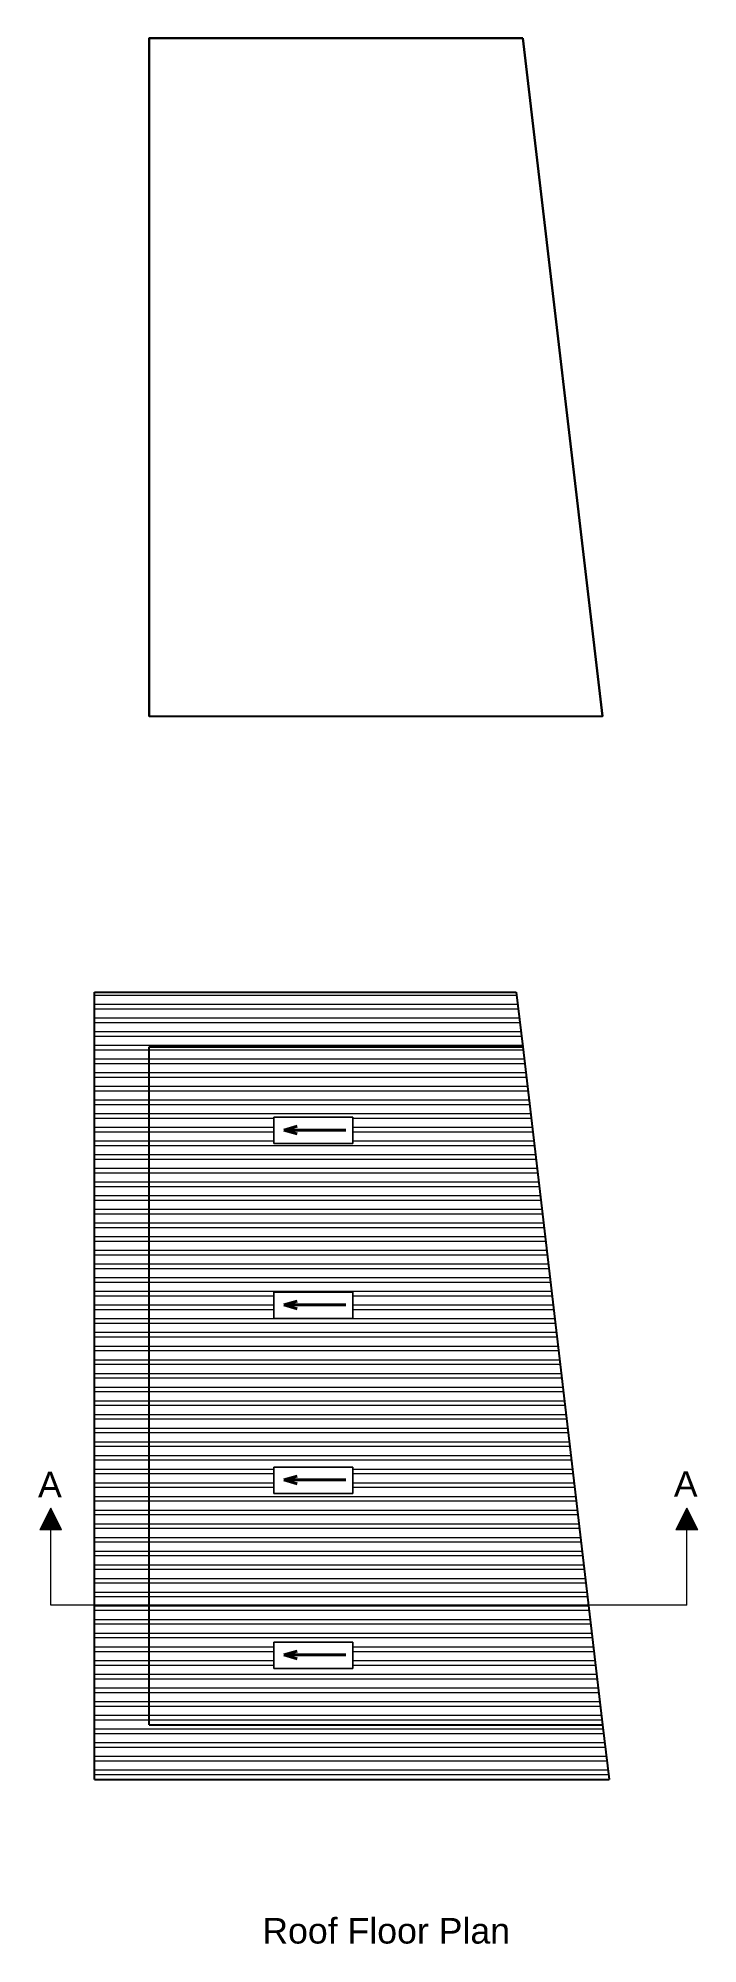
# Model space of a CAD drawing. Header units: inches. Extents: x 54699 to 80583, y -8431 to -3547.
# Drawn here: x 74536 to 74898, y -5260 to -4215 of the extents above; entities that cross this region are included whole.
import ezdxf

# ---------------------------------------------------------------- set-up
doc = ezdxf.new("R2010")
doc.units = ezdxf.units.IN
doc.header["$LTSCALE"] = 0.5
doc.header["$MEASUREMENT"] = 0
for name, color, linetype, lineweight in [('DIM_LINE', 173, 'Continuous', 20), ('door', 202, 'Continuous', 5), ('Toilet', 7, 'Continuous', 25), ('WALL - A', 1, 'Continuous', 40)]:
    doc.layers.add(name, color=color, linetype=linetype, lineweight=lineweight)
doc.styles.get("Standard").update_dxf_attribs({"font": 'arial.ttf'})

msp = doc.modelspace()

# ---------------------------------------------------------------- texts
at = {"color": 7, "linetype": 'ByBlock', "lineweight": 5, "char_height": 14}
for s, insert, width, attachment_point in [('A', (74549.4, -5001.5), 26.58, 3), ('A', (74898.1, -5001.2), 26.58, 3), ('{\\fArial CE|b0|i0|c0|p34;Roof\\fArial CE|b0|i0|c238|p34; Floor Plan}', (74727.3, -5253.4), 235.547, 5)]:
    msp.add_mtext(s, dxfattribs=dict(at, insert=insert, width=width, attachment_point=attachment_point))

# ---------------------------------------------------------------- hatches: boundary and pattern name
at = {"linetype": 'ByBlock', "lineweight": 5}
for points in [[(74543.3, -5021.4), (74549.3, -5033.4), (74537.3, -5033.4)], [(74892.2, -5021.4), (74898.2, -5033.4), (74886.2, -5033.4)]]:
    msp.add_hatch(color=7, dxfattribs=at).paths.add_polyline_path(points)
at = {"layer": 'DIM_LINE'}
h = msp.add_hatch(dxfattribs=at)
h.set_pattern_fill('ANSI32', color=256, scale=20, angle=135)
h.paths.add_polyline_path([(74597.3, -4768.3), (74802.2, -4768.3), (74798.6, -4738.3), (74567.3, -4738.3), (74567.3, -5074.6), (74597.3, -5074.6)])
h = msp.add_hatch(dxfattribs=at)
h.set_pattern_fill('ANSI32', color=256, scale=20, angle=135)
h.paths.add_polyline_path([(74802.2, -4768.3), (74597.3, -4768.3), (74597.3, -5074.6), (74838.2, -5074.6)])
h.paths.add_polyline_path([(74709, -4999), (74709, -5013.4), (74665.6, -5013.4), (74665.6, -4999)], flags=16)
h.paths.add_polyline_path([(74709, -4917.4), (74665.6, -4917.4), (74665.6, -4903), (74709, -4903)], flags=16)
h.paths.add_polyline_path([(74709, -4821.4), (74665.6, -4821.4), (74665.6, -4807), (74709, -4807)], flags=16)
h = msp.add_hatch(dxfattribs=at)
h.set_pattern_fill('ANSI32', color=256, scale=20, angle=135)
h.paths.add_polyline_path([(74846, -5140.3), (74597.3, -5140.3), (74597.3, -5074.6), (74567.3, -5074.6), (74567.3, -5170.3), (74849.5, -5170.3)])
h = msp.add_hatch(dxfattribs=at)
h.set_pattern_fill('ANSI32', color=256, scale=20, angle=135)
h.paths.add_polyline_path([(74838.2, -5074.6), (74597.3, -5074.6), (74597.3, -5140.3), (74846, -5140.3)])
h.paths.add_polyline_path([(74709, -5109.4), (74665.6, -5109.4), (74665.6, -5095), (74709, -5095)], flags=16)

# ---------------------------------------------------------------- linework, layer by layer
at = {"color": 7, "linetype": 'ByBlock', "lineweight": 5}
for p, q in [((74543.3, -5021.4), (74537.3, -5033.4)), ((74549.3, -5033.4), (74543.3, -5021.4)), ((74892.2, -5021.4), (74886.2, -5033.4)), ((74898.2, -5033.4), (74892.2, -5021.4)), ((74549.3, -5033.4), (74537.3, -5033.4)), ((74543.3, -5074.6), (74543.3, -5033.4)), ((74898.2, -5033.4), (74886.2, -5033.4)), ((74892.2, -5074.6), (74892.2, -5033.4)), ((74892.2, -5074.6), (74543.3, -5074.6))]:
    msp.add_line(p, q, dxfattribs=at)
at = {"layer": 'DIM_LINE'}
for points in [[(74665.6, -4807), (74665.6, -4821.4), (74709, -4821.4), (74709, -4807)], [(74665.6, -4903), (74665.6, -4917.4), (74709, -4917.4), (74709, -4903)], [(74665.6, -4999), (74665.6, -5013.4), (74709, -5013.4), (74709, -4999)], [(74665.6, -5095), (74665.6, -5109.4), (74709, -5109.4), (74709, -5095)]]:
    msp.add_lwpolyline(points, close=True, dxfattribs=at)
at = {"layer": 'door', "ltscale": 0.5}
for points in [[(74709, -4807), (74709, -4821.4), (74665.6, -4821.4), (74665.6, -4807)], [(74709, -4903), (74709, -4917.4), (74665.6, -4917.4), (74665.6, -4903)], [(74709, -4999), (74709, -5013.4), (74665.6, -5013.4), (74665.6, -4999)], [(74709, -5095), (74709, -5109.4), (74665.6, -5109.4), (74665.6, -5095)]]:
    msp.add_lwpolyline(points, close=True, dxfattribs=at)
at = {"layer": 'Toilet'}
for p, q in [((74597.3, -4587), (74597.3, -4215)), ((74597.3, -4215), (74802.2, -4215)), ((74802.2, -4215), (74846, -4587)), ((74597.3, -4587), (74846, -4587)), ((74567.3, -5170.3), (74567.3, -4738.3)), ((74567.3, -4738.3), (74798.6, -4738.3)), ((74798.6, -4738.3), (74802.2, -4768.3)), ((74597.3, -5140.3), (74597.3, -4768.3)), ((74597.3, -4768.3), (74802.2, -4768.3)), ((74802.2, -4768.3), (74846, -5140.3)), ((74597.3, -5140.3), (74846, -5140.3)), ((74846, -5140.3), (74849.5, -5170.3)), ((74567.3, -5170.3), (74849.5, -5170.3))]:
    msp.add_line(p, q, dxfattribs=at)
msp.add_lwpolyline([(74802.2, -4215), (74597.3, -4215), (74597.3, -4587), (74846, -4587)], close=True, dxfattribs=at)
at = {"layer": 'WALL - A'}
for p, q in [((74671.2, -4814), (74678.5, -4811.9)), ((74705.2, -4814), (74671.2, -4814)), ((74671.2, -4814), (74678.5, -4816.1)), ((74671.2, -4910), (74678.5, -4907.9)), ((74705.2, -4910), (74671.2, -4910)), ((74671.2, -4910), (74678.5, -4912.1)), ((74671.2, -5006), (74678.5, -5003.9)), ((74705.2, -5006), (74671.2, -5006)), ((74671.2, -5006), (74678.5, -5008.1)), ((74671.2, -5102), (74678.5, -5099.9)), ((74705.2, -5102), (74671.2, -5102)), ((74671.2, -5102), (74678.5, -5104.1))]:
    msp.add_line(p, q, dxfattribs=at)

msp.set_redraw_order([(e.dxf.handle, doc.entitydb.next_handle()) for e in msp.query("TEXT MTEXT ATTDEF DIMENSION ARC_DIMENSION")])  # texts and dimensions are drawn at this point

doc.saveas('drawing.dxf')
